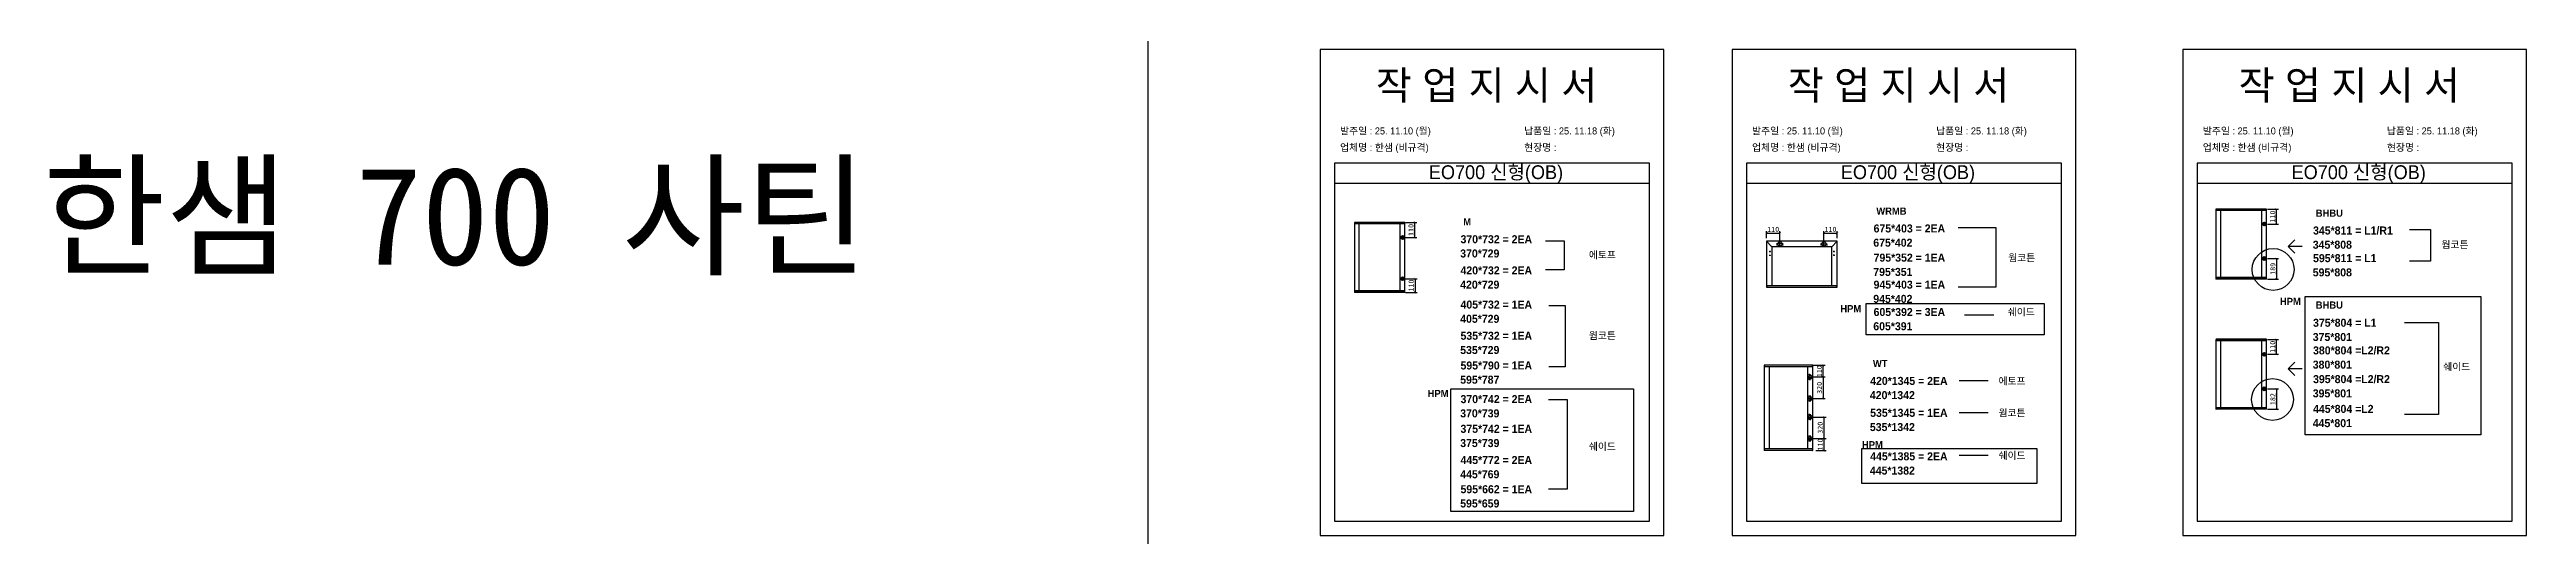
# Model space of a CAD drawing. Header units: millimetres. Extents: x -44117 to 256353, y -2095463 to 65325.
# Drawn here: x 104930 to 117040, y -453419 to -451043 of the extents above; entities that cross this region are included whole.
import ezdxf

# ---------------------------------------------------------------- set-up
doc = ezdxf.new("R2010")
doc.units = ezdxf.units.MM
doc.header["$LTSCALE"] = 10
doc.layers.add('Layer1', color=7, linetype='Continuous', lineweight=70)
doc.styles.add('MtX_Gulim', font='')
doc.styles.get('MtX_Gulim').set_extended_font_data('Gulim', bold=True)
doc.dimstyles.new('ISO-25', dxfattribs={"dimtxt": 2.5, "dimasz": 2.5, "dimexe": 1, "dimexo": 1, "dimtad": 1, "dimtxsty": 'Standard', "dimblk": 'ARCHTICK', "dimcen": 2.5, "dimadec": 0, "dimazin": 0, "dimtfac": 1, "dimtmove": 0, "dimatfit": 3, "dimfxl": 0, "dimarcsym": 0})

msp = doc.modelspace()

# ---------------------------------------------------------------- texts
at = {"linetype": 'Continuous', "style": 'MtX_Gulim'}
for s, height, p in [('WRMB', 35.049344, (113861.34678, -451850.3909)), ('BHBU', 35.049344, (116010.03643, -451860.40913)), ('370*732 = 2EA', 39.2712622, (111828.25025, -451990.10104)), ('M', 35.04934, (111841.68946, -451903.12838)), ('675*403 = 2EA', 39.2712622, (113847.90757, -451937.36356)), ('345*811 = L1/R1', 39.2712622, (115996.59722, -451947.38179)), ('에토프', 35.049344, (112455.99624, -452064.67292)), ('795*352 = 1EA', 39.2712622, (113847.90757, -452080.16843)), ('웜코튼', 35.049344, (114506.29504, -452078.4953)), ('595*811 = L1', 39.2712622, (115996.59722, -452082.58502)), ('웜코튼', 35.049344, (116624.34321, -452014.05065)), ('420*732 = 2EA', 39.2712622, (111828.25025, -452142.5876)), ('945*403 = 1EA', 39.2712622, (113847.90757, -452212.19143)), ('405*732 = 1EA', 39.2712622, (111828.25025, -452309.59668)), ('HPM', 35.049344, (113685.47459, -452327.45593)), ('605*392 = 3EA', 39.2712622, (113847.90757, -452345.97473)), ('쉐이드', 35.049344, (114504.21499, -452343.62899)), ('HPM', 35.049344, (115834.73224, -452291.91306)), ('BHBU', 35.049344, (116010.03643, -452309.69987)), ('535*732 = 1EA', 39.2712622, (111828.25025, -452462.08324)), ('웜코튼', 35.049344, (112455.99624, -452459.20163)), ('375*804 = L1', 39.2712622, (115996.59722, -452398.49258)), ('WT', 35.049344, (113844.63173, -452595.86731)), ('380*804 =L2/R2', 39.2712622, (115996.59722, -452533.69581)), ('595*790 = 1EA', 39.2712622, (111828.25025, -452607.30853)), ('420*1345 = 2EA', 39.2712622, (113831.19252, -452682.83997)), ('에토프', 35.049344, (114458.93851, -452681.25793)), ('395*804 =L2/R2', 39.2712622, (115996.59722, -452674.09917)), ('쉐이드', 35.049344, (116633.14737, -452611.56969)), ('HPM', 35.049344, (111667.51073, -452742.1335)), ('370*742 = 2EA', 39.2712622, (111828.25025, -452771.89719)), ('535*1345 = 1EA', 39.2712622, (113831.19252, -452838.8437)), ('웜코튼', 35.049344, (114458.93851, -452837.26166)), ('445*804 =L2', 39.2712622, (115996.59722, -452819.70265)), ('375*742 = 1EA', 39.2712622, (111828.25025, -452917.12248)), ('445*772 = 2EA', 39.2712622, (111828.25025, -453069.60904)), ('쉐이드', 35.049344, (112455.99624, -453001.37605)), ('HPM', 35.049344, (113791.03656, -452992.71607)), ('445*1385 = 2EA', 39.2712622, (113831.19252, -453051.59298)), ('쉐이드', 35.049344, (114458.93851, -453045.45153)), ('595*662 = 1EA', 39.2712622, (111828.25025, -453212.41391))]:
    msp.add_text(s, height=height, dxfattribs=at).set_placement(p)
at = {"color": 242, "linetype": 'Continuous', "true_color": 0xcd2027, "style": 'MtX_Gulim'}
for s, p in [('370*729', (111826.78833, -452059.70081)), ('675*402', (113846.44565, -452006.96333)), ('345*808', (115995.1353, -452016.98156)), ('420*729', (111826.78833, -452212.18736)), ('795*351', (113846.44565, -452149.7682)), ('595*808', (115995.1353, -452152.18479)), ('945*402', (113846.44565, -452281.79119)), ('405*729', (111826.78833, -452379.19645)), ('605*391', (113846.44565, -452415.57449)), ('375*801', (115995.1353, -452468.09235)), ('535*729', (111826.78833, -452531.68301)), ('595*787', (111826.78833, -452676.9083)), ('380*801', (115995.1353, -452603.29558)), ('370*739', (111826.78833, -452841.49696)), ('420*1342', (113829.73059, -452752.43974)), ('395*801', (115995.1353, -452743.69894)), ('535*1342', (113829.73059, -452908.44347)), ('445*801', (115995.1353, -452889.30242)), ('375*739', (111826.78833, -452986.72225)), ('445*769', (111826.78833, -453139.20881)), ('445*1382', (113829.73059, -453121.19275)), ('595*659', (111826.78833, -453282.01368))]:
    msp.add_text(s, height=39.271262, dxfattribs=at).set_placement(p)
at = {"attachment_point": 1}
for s, width, gutter_width, heights, insert, char_height in [('{\\fGulim|b0|i0|c129|p50;작 업 지 시 서}', 3307.3198183, 12.5, [-155.84554], (111414.64349, -451147.06633), 140), ('{\\fGulim|b0|i0|c129|p50;작 업 지 시 서}', 3307.3198183, 12.5, [-155.84554], (113428.83543, -451147.06633), 140), ('{\\fGulim|b0|i0|c129|p50;작 업 지 시 서}', 3307.3198183, 12.5, [-155.84554], (115632.7474, -451147.06633), 140), ('\\pt11;{\\fGulim|b0|i0|c129|p50;발주일 : 25. 11.10 (월)}', 3307.3198183, 12.5, [34.50412], (111239.43414, -451423.78675), 34.3), ('{\\fGulim|b0|i0|c129|p50;납품일 : 25. 11.18 (화)}', 3307.3198183, 12.5, [35.09023], (112139.41212, -451423.78675), 34.3), ('\\pt11;{\\fGulim|b0|i0|c129|p50;발주일 : 25. 11.10 (월)}', 3307.3198183, 12.5, [34.50412], (113253.62607, -451423.78675), 34.3), ('{\\fGulim|b0|i0|c129|p50;납품일 : 25. 11.18 (화)}', 3307.3198183, 12.5, [35.09023], (114153.60406, -451423.78675), 34.3), ('\\pt11;{\\fGulim|b0|i0|c129|p50;발주일 : 25. 11.10 (월)}', 3307.3198183, 12.5, [34.50412], (115457.53805, -451423.78675), 34.3), ('{\\fGulim|b0|i0|c129|p50;납품일 : 25. 11.18 (화)}', 3307.3198183, 12.5, [35.09023], (116357.51603, -451423.78675), 34.3), ('{\\f굴림|b0|i0|c129|p50;한샘} 700 {\\f굴림|b0|i0|c129|p50;사틴}', 5072.1082947, 2395.6482, [-533.35869], (104895.62473, -451616.0899), 479.1296392), ('{\\fGulim|b0|i0|c129|p50;업체명 : 한샘 (비규격)}', 3307.3198183, 12.5, [36.11279], (111239.43414, -451504.44292), 34.3), ('{\\fGulim|b0|i0|c129|p50;현장명 : }', 3307.3198183, 12.5, [-38.2735], (112139.41212, -451504.44292), 34.3), ('{\\fGulim|b0|i0|c129|p50;업체명 : 한샘 (비규격)}', 3307.3198183, 12.5, [36.11279], (113253.62607, -451504.44292), 34.3), ('{\\fGulim|b0|i0|c129|p50;현장명 : }', 3307.3198183, 12.5, [-38.2735], (114153.60406, -451504.44292), 34.3), ('{\\fGulim|b0|i0|c129|p50;업체명 : 한샘 (비규격)}', 3307.3198183, 12.5, [36.11279], (115457.53805, -451504.44292), 34.3), ('{\\fGulim|b0|i0|c129|p50;현장명 : }', 3307.3198183, 12.5, [-38.2735], (116357.51603, -451504.44292), 34.3), ('{\\fGulim|b0|i0|c129|p50;EO700 신형(OB)}', 1597.0710432, 6.03612, [-85.06834], (111673.54781, -451608.86344), 67.6045736), ('{\\fGulim|b0|i0|c129|p50;EO700 신형(OB)}', 1597.0710432, 6.03612, [-85.06834], (113687.73975, -451608.86344), 67.6045736), ('{\\fGulim|b0|i0|c129|p50;EO700 신형(OB)}', 1597.0710432, 6.03612, [-85.06834], (115891.65172, -451608.86344), 67.6045736)]:
    msp.add_mtext_dynamic_manual_height_columns(s, width=width, gutter_width=gutter_width, heights=heights, dxfattribs=dict(at, insert=insert, char_height=char_height))

# ---------------------------------------------------------------- blocks, each defined once
blk = doc.blocks.new('_ArchTick')
at = {"color": 0, "linetype": 'ByBlock', "const_width": 0.15}
blk.add_lwpolyline([(-0.5, -0.5), (0.5, 0.5)], dxfattribs=at)
blk = doc.blocks.new('*D3825')
at = {"color": 0, "lineweight": -2}
for p, q in [((111560, -451888), (111615, -451888)), ((111605, -451962), (111605, -451888)), ((111560, -451962), (111615, -451962))]:
    blk.add_line(p, q, dxfattribs=at)
at = {"layer": 'Defpoints', "color": 0}
for p in [(111545, -451888), (111605, -451888), (111545, -451962)]:
    blk.add_point(p, dxfattribs=at)
at = {"color": 0, "lineweight": -2, "xscale": 10, "yscale": 10, "zscale": 10}
for p, rotation in [((111605, -451888), 90), ((111605, -451962), 270)]:
    blk.add_blockref('_ArchTick', p, dxfattribs=dict(at, rotation=rotation))
at = {"color": 0, "insert": (111586, -451925), "char_height": 25, "attachment_point": 5, "rotation": 90}
blk.add_mtext('110', dxfattribs=at)
blk = doc.blocks.new('*D3826')
at = {"color": 0, "lineweight": -2}
for p, q in [((111560, -452164), (111616, -452164)), ((111606, -452164), (111606, -452231)), ((111560, -452231), (111616, -452231))]:
    blk.add_line(p, q, dxfattribs=at)
at = {"layer": 'Defpoints', "color": 0}
for p in [(111545, -452164), (111545, -452231), (111606, -452231)]:
    blk.add_point(p, dxfattribs=at)
at = {"color": 0, "lineweight": -2, "xscale": 10, "yscale": 10, "zscale": 10}
for p, rotation in [((111606, -452164), 90), ((111606, -452231), 270)]:
    blk.add_blockref('_ArchTick', p, dxfattribs=dict(at, rotation=rotation))
at = {"color": 0, "insert": (111587, -452197), "char_height": 25, "attachment_point": 5, "rotation": 90}
blk.add_mtext('110', dxfattribs=at)
blk = doc.blocks.new('*D3827')
at = {"color": 0, "lineweight": -2}
for p, q in [((113325, -451966), (113325, -451931)), ((113325, -451941), (113390, -451941)), ((113390, -451978), (113390, -451931))]:
    blk.add_line(p, q, dxfattribs=at)
at = {"layer": 'Defpoints', "color": 0}
for p in [(113390, -451941), (113325, -451981), (113390, -451993)]:
    blk.add_point(p, dxfattribs=at)
at = {"color": 0, "lineweight": -2, "xscale": 10, "yscale": 10, "zscale": 10, "rotation": 180}
blk.add_blockref('_ArchTick', (113325, -451941), dxfattribs=at)
at = {"color": 0, "lineweight": -2, "xscale": 10, "yscale": 10, "zscale": 10}
blk.add_blockref('_ArchTick', (113390, -451941), dxfattribs=at)
at = {"color": 0, "insert": (113357, -451922), "char_height": 25, "attachment_point": 5}
blk.add_mtext('110', dxfattribs=at)
blk = doc.blocks.new('*D3828')
at = {"color": 0, "lineweight": -2}
for p, q in [((113605, -451978), (113605, -451931)), ((113605, -451941), (113670, -451941)), ((113670, -451966), (113670, -451931))]:
    blk.add_line(p, q, dxfattribs=at)
at = {"layer": 'Defpoints', "color": 0}
for p in [(113670, -451941), (113605, -451993), (113670, -451981)]:
    blk.add_point(p, dxfattribs=at)
at = {"color": 0, "lineweight": -2, "xscale": 10, "yscale": 10, "zscale": 10, "rotation": 180}
blk.add_blockref('_ArchTick', (113605, -451941), dxfattribs=at)
at = {"color": 0, "lineweight": -2, "xscale": 10, "yscale": 10, "zscale": 10}
blk.add_blockref('_ArchTick', (113670, -451941), dxfattribs=at)
at = {"color": 0, "insert": (113637, -451922), "char_height": 25, "attachment_point": 5}
blk.add_mtext('110', dxfattribs=at)
blk = doc.blocks.new('*D3830')
at = {"color": 0, "lineweight": -2}
for p, q in [((113553, -452587), (113611, -452587)), ((113553, -452644), (113611, -452644)), ((113601, -452644), (113601, -452587))]:
    blk.add_line(p, q, dxfattribs=at)
at = {"layer": 'Defpoints', "color": 0}
for p in [(113538, -452587), (113538, -452644), (113601, -452587)]:
    blk.add_point(p, dxfattribs=at)
at = {"color": 0, "lineweight": -2, "xscale": 10, "yscale": 10, "zscale": 10}
for p, rotation in [((113601, -452587), 90), ((113601, -452644), 270)]:
    blk.add_blockref('_ArchTick', p, dxfattribs=dict(at, rotation=rotation))
at = {"color": 0, "insert": (113583, -452616), "char_height": 25, "attachment_point": 5, "rotation": 90}
blk.add_mtext('110', dxfattribs=at)
blk = doc.blocks.new('*D3831')
at = {"color": 0, "lineweight": -2}
for p, q in [((113553, -452945), (113616, -452945)), ((113565, -453004), (113616, -453004)), ((113606, -453004), (113606, -452945))]:
    blk.add_line(p, q, dxfattribs=at)
at = {"layer": 'Defpoints', "color": 0}
for p in [(113538, -452945), (113550, -453004), (113606, -452945)]:
    blk.add_point(p, dxfattribs=at)
at = {"color": 0, "lineweight": -2, "xscale": 10, "yscale": 10, "zscale": 10}
for p, rotation in [((113606, -452945), 90), ((113606, -453004), 270)]:
    blk.add_blockref('_ArchTick', p, dxfattribs=dict(at, rotation=rotation))
at = {"color": 0, "insert": (113587, -452974), "char_height": 25, "attachment_point": 5, "rotation": 90}
blk.add_mtext('110', dxfattribs=at)
blk = doc.blocks.new('*D3832')
at = {"color": 0, "lineweight": -2}
for p, q in [((113553, -452840), (113616, -452840)), ((113606, -452945), (113606, -452840)), ((113553, -452945), (113616, -452945))]:
    blk.add_line(p, q, dxfattribs=at)
at = {"layer": 'Defpoints', "color": 0}
for p in [(113538, -452840), (113606, -452840), (113538, -452945)]:
    blk.add_point(p, dxfattribs=at)
at = {"color": 0, "lineweight": -2, "xscale": 10, "yscale": 10, "zscale": 10}
for p, rotation in [((113606, -452840), 90), ((113606, -452945), 270)]:
    blk.add_blockref('_ArchTick', p, dxfattribs=dict(at, rotation=rotation))
at = {"color": 0, "insert": (113587, -452892), "char_height": 25, "attachment_point": 5, "rotation": 90}
blk.add_mtext('320', dxfattribs=at)
blk = doc.blocks.new('*D3833')
at = {"color": 0, "lineweight": -2}
for p, q in [((113553, -452644), (113611, -452644)), ((113601, -452644), (113601, -452750)), ((113553, -452750), (113611, -452750))]:
    blk.add_line(p, q, dxfattribs=at)
at = {"layer": 'Defpoints', "color": 0}
for p in [(113538, -452644), (113538, -452750), (113601, -452750)]:
    blk.add_point(p, dxfattribs=at)
at = {"color": 0, "lineweight": -2, "xscale": 10, "yscale": 10, "zscale": 10}
for p, rotation in [((113601, -452644), 90), ((113601, -452750), 270)]:
    blk.add_blockref('_ArchTick', p, dxfattribs=dict(at, rotation=rotation))
at = {"color": 0, "insert": (113583, -452697), "char_height": 25, "attachment_point": 5, "rotation": 90}
blk.add_mtext('320', dxfattribs=at)
blk = doc.blocks.new('*D3834')
at = {"color": 0, "lineweight": -2}
for p, q in [((115773, -451823), (115827, -451823)), ((115817, -451896), (115817, -451823)), ((115773, -451896), (115827, -451896))]:
    blk.add_line(p, q, dxfattribs=at)
at = {"layer": 'Defpoints', "color": 0}
for p in [(115758, -451823), (115817, -451823), (115758, -451896)]:
    blk.add_point(p, dxfattribs=at)
at = {"color": 0, "lineweight": -2, "xscale": 10, "yscale": 10, "zscale": 10}
for p, rotation in [((115817, -451823), 90), ((115817, -451896), 270)]:
    blk.add_blockref('_ArchTick', p, dxfattribs=dict(at, rotation=rotation))
at = {"color": 0, "insert": (115799, -451859), "char_height": 25, "attachment_point": 5, "rotation": 90}
blk.add_mtext('110', dxfattribs=at)
blk = doc.blocks.new('*D3835')
at = {"color": 0, "lineweight": -2}
for p, q in [((115773, -452065), (115828, -452065)), ((115818, -452065), (115818, -452165)), ((115773, -452165), (115828, -452165))]:
    blk.add_line(p, q, dxfattribs=at)
at = {"layer": 'Defpoints', "color": 0}
for p in [(115758, -452065), (115758, -452165), (115818, -452165)]:
    blk.add_point(p, dxfattribs=at)
at = {"color": 0, "lineweight": -2, "xscale": 10, "yscale": 10, "zscale": 10}
for p, rotation in [((115818, -452065), 90), ((115818, -452165), 270)]:
    blk.add_blockref('_ArchTick', p, dxfattribs=dict(at, rotation=rotation))
at = {"color": 0, "insert": (115800, -452115), "char_height": 25, "attachment_point": 5, "rotation": 90}
blk.add_mtext('189', dxfattribs=at)
blk = doc.blocks.new('*D3836')
at = {"color": 0, "lineweight": -2}
for p, q in [((115773, -452460), (115827, -452460)), ((115773, -452533), (115827, -452533)), ((115817, -452533), (115817, -452460))]:
    blk.add_line(p, q, dxfattribs=at)
at = {"layer": 'Defpoints', "color": 0}
for p in [(115758, -452460), (115758, -452533), (115817, -452460)]:
    blk.add_point(p, dxfattribs=at)
at = {"color": 0, "lineweight": -2, "xscale": 10, "yscale": 10, "zscale": 10}
for p, rotation in [((115817, -452460), 90), ((115817, -452533), 270)]:
    blk.add_blockref('_ArchTick', p, dxfattribs=dict(at, rotation=rotation))
at = {"color": 0, "insert": (115799, -452496), "char_height": 25, "attachment_point": 5, "rotation": 90}
blk.add_mtext('110', dxfattribs=at)
blk = doc.blocks.new('*D3837')
at = {"color": 0, "lineweight": -2}
for p, q in [((115773, -452702), (115828, -452702)), ((115773, -452802), (115828, -452802)), ((115818, -452702), (115818, -452802))]:
    blk.add_line(p, q, dxfattribs=at)
at = {"layer": 'Defpoints', "color": 0}
for p in [(115758, -452702), (115758, -452802), (115818, -452802)]:
    blk.add_point(p, dxfattribs=at)
at = {"color": 0, "lineweight": -2, "xscale": 10, "yscale": 10, "zscale": 10}
for p, rotation in [((115818, -452702), 90), ((115818, -452802), 270)]:
    blk.add_blockref('_ArchTick', p, dxfattribs=dict(at, rotation=rotation))
at = {"color": 0, "insert": (115800, -452752), "char_height": 25, "attachment_point": 5, "rotation": 90}
blk.add_mtext('182', dxfattribs=at)

# ---------------------------------------------------------------- dimensions: what is measured, and where the dimension line sits
for base, p1, p2, text, picture, middle in [((115817.44132, -451822.66883), (115757.82755, -451896.28531), (115757.82755, -451822.66883), '110', '*D3834', (115798.69132, -451859.47707)), ((111604.99284, -451888.291), (111545.37907, -451961.90748), (111545.37907, -451888.291), '110', '*D3825', (111586.24284, -451925.09924)), ((115818.3948, -452165.04765), (115757.82755, -452064.77086), (115757.82755, -452165.04765), '189', '*D3835', (115799.6448, -452114.90925)), ((111605.94632, -452230.66982), (111545.37907, -452163.78544), (111545.37907, -452230.66982), '110', '*D3826', (111587.19632, -452197.22763)), ((115817.44132, -452459.68406), (115757.82755, -452533.30054), (115757.82755, -452459.68406), '110', '*D3836', (115798.69132, -452496.4923)), ((113601.29081, -452749.62773), (113538.36568, -452644.44519), (113538.36568, -452749.62773), '320', '*D3833', (113582.54081, -452697.03646)), ((115818.3948, -452802.06288), (115757.82755, -452701.7861), (115757.82755, -452802.06288), '182', '*D3837', (115799.6448, -452751.92449)), ((113605.86228, -452839.83773), (113538.36568, -452945.02025), (113538.36568, -452839.83773), '320', '*D3832', (113587.11228, -452892.42899)), ((113605.86228, -452945.02025), (113550.00422, -453003.52495), (113538.36568, -452945.02025), '110', '*D3831', (113587.11228, -452974.2726))]:
    dim = msp.add_linear_dim(base=base, p1=p1, p2=p2, angle=90, text=text, dimstyle='ISO-25', override={"dimscale": 10, "dimasz": 1, "dimexo": 1.5, "dimtxsty": 'Standard'})
    dim.commit()
    dim.dimension.update_dxf_attribs({"geometry": picture, "text_midpoint": middle})
for base, p1, p2, picture, middle in [((113389.61547, -451940.96306), (113325.09542, -451980.54346), (113389.61547, -451993.26989), '*D3827', (113357.35544, -451922.21306)), ((113669.68529, -451940.96306), (113605.16525, -451993.26989), (113669.68529, -451980.54346), '*D3828', (113637.42527, -451922.21306))]:
    dim = msp.add_linear_dim(base=base, p1=p1, p2=p2, text='110', dimstyle='ISO-25', override={"dimscale": 10, "dimasz": 1, "dimexo": 1.5, "dimtxsty": 'Standard'})
    dim.commit()
    dim.dimension.update_dxf_attribs({"geometry": picture, "text_midpoint": middle})
dim = msp.add_linear_dim(base=(113601.29081, -452586.6081), p1=(113538.36568, -452644.44518), p2=(113538.36568, -452586.6081), angle=90, text='110', dimstyle='ISO-25', override={"dimscale": 10, "dimasz": 1, "dimexo": 1.5, "dimtxsty": 'Standard'})
dim.commit()
dim.dimension.update_dxf_attribs({"geometry": '*D3830', "text_midpoint": (113601.29081, -452615.52664), "dimtype": 160})

# ---------------------------------------------------------------- linework, layer by layer
for p, q in [((112751.83689, -451598.07354), (111211.83689, -451598.07354)), ((112751.83689, -451698.07354), (111211.83689, -451698.07354)), ((114766.02882, -451598.07354), (113226.02882, -451598.07354)), ((114766.02882, -451698.07354), (113226.02882, -451698.07354)), ((116969.9408, -451598.07354), (115429.9408, -451598.07354)), ((116969.9408, -451698.07354), (115429.9408, -451698.07354)), ((115521.96489, -451822.91479), (115521.96489, -452164.80168)), ((115768.46553, -451823.35752), (115521.96489, -451823.35752)), ((115768.46553, -451830.04768), (115521.96489, -451830.04768)), ((115768.21957, -451822.66883), (115522.21085, -451822.66883)), ((115543.85549, -451829.55576), (115543.85549, -452157.66879)), ((115746.32897, -452157.66879), (115746.32897, -451830.04768)), ((115767.23573, -451830.04768), (115767.23573, -451822.66883)), ((115768.46553, -452164.80168), (115768.46553, -451822.91479)), ((111309.51641, -451888.53697), (111309.51641, -452230.42385)), ((111556.01705, -451888.9797), (111309.51641, -451888.9797)), ((111556.01705, -451895.66986), (111309.51641, -451895.66986)), ((111555.77109, -451888.291), (111309.76237, -451888.291)), ((111331.40701, -451895.17793), (111331.40701, -452223.29097)), ((111533.88049, -452223.29097), (111533.88049, -451895.66986)), ((111554.78724, -451895.66986), (111554.78724, -451888.291)), ((111556.01705, -452230.42385), (111556.01705, -451888.53697)), ((113324.79945, -451980.54346), (113324.79945, -452204.88379)), ((113351.14021, -452006.88421), (113324.88614, -451980.33419)), ((113669.68529, -451980.2475), (113325.09542, -451980.2475)), ((113338.11782, -452029.96937), (113344.03709, -452029.96937)), ((113338.11782, -452048.91103), (113344.03709, -452048.91103)), ((113341.07745, -452027.00973), (113341.07745, -452032.929)), ((113341.07745, -452045.9514), (113341.07745, -452051.87066)), ((113351.14021, -452006.88421), (113351.14021, -452196.89278)), ((113643.6405, -452006.88421), (113351.14021, -452006.88421)), ((113405.75889, -451993.26989), (113373.47205, -451993.26989)), ((113378.66482, -451999.18916), (113373.9294, -451999.18916)), ((113376.29711, -451996.82146), (113376.29711, -452001.55687)), ((113389.61546, -452009.41331), (113389.61546, -451977.12648)), ((113405.30153, -451999.18916), (113400.56611, -451999.18916)), ((113402.93382, -451996.82146), (113402.93382, -452001.55687)), ((113589.02183, -451993.26989), (113621.30866, -451993.26989)), ((113594.21461, -451999.18916), (113589.47919, -451999.18916)), ((113591.8469, -451996.82146), (113591.8469, -452001.55687)), ((113605.16525, -452009.41331), (113605.16525, -451977.12648)), ((113620.85132, -451999.18916), (113616.1159, -451999.18916)), ((113618.48361, -451996.82146), (113618.48361, -452001.55687)), ((113643.6405, -452006.88421), (113669.89457, -451980.33419)), ((113643.6405, -452196.30085), (113643.6405, -452006.88421)), ((113656.6629, -452029.96937), (113650.74363, -452029.96937)), ((113656.6629, -452048.91103), (113650.74363, -452048.91103)), ((113653.70327, -452027.00973), (113653.70327, -452032.929)), ((113653.70327, -452045.9514), (113653.70327, -452051.87066)), ((113669.98125, -452204.88379), (113669.98125, -451980.54346)), ((115942.66795, -452005.63978), (115874.41632, -452005.63978)), ((113324.79945, -452196.30085), (113669.98125, -452196.30085)), ((113326.27927, -452196.30085), (113326.27927, -452205.17975)), ((113668.50144, -452205.17975), (113668.50144, -452196.30085)), ((115768.46553, -452157.66879), (115521.96489, -452157.66879)), ((115768.46553, -452164.35895), (115521.96489, -452164.35895)), ((115768.21957, -452165.04765), (115522.21085, -452165.04765)), ((115523.1947, -452165.04765), (115523.1947, -452157.66879)), ((115767.23573, -452157.66879), (115767.23573, -452165.04765)), ((111556.01705, -452223.29097), (111309.51641, -452223.29097)), ((111556.01705, -452229.98113), (111309.51641, -452229.98113)), ((111555.77109, -452230.66982), (111309.76237, -452230.66982)), ((111310.74622, -452230.66982), (111310.74622, -452223.29097)), ((111554.78724, -452223.29097), (111554.78724, -452230.66982)), ((113324.79945, -452204.35106), (113669.68529, -452204.35106)), ((113325.09542, -452205.17975), (113669.68529, -452205.17975)), ((114292.69556, -452340.58221), (114436.21899, -452340.58221)), ((115521.96489, -452459.93003), (115521.96489, -452801.81691)), ((115768.46553, -452460.37276), (115521.96489, -452460.37276)), ((115768.46553, -452467.06292), (115521.96489, -452467.06292)), ((115768.21957, -452459.68406), (115522.21085, -452459.68406)), ((115543.85549, -452466.57099), (115543.85549, -452794.68403)), ((115746.32897, -452794.68403), (115746.32897, -452467.06292)), ((115767.23573, -452467.06292), (115767.23573, -452459.68406)), ((115768.46553, -452801.81691), (115768.46553, -452459.93003)), ((113313.08865, -452586.12879), (113313.08865, -453003.33665)), ((113550.08221, -452586.6081), (113313.08865, -452586.6081)), ((113550.08221, -452593.85105), (113313.08865, -452593.85105)), ((113549.81593, -452585.8625), (113313.35493, -452585.8625)), ((113314.42007, -452585.8625), (113314.42007, -452593.85105)), ((113336.788, -452593.31848), (113336.788, -452995.6144)), ((113523.84109, -452644.44518), (113552.89027, -452644.44518)), ((113526.11657, -452995.6144), (113526.11657, -452593.85105)), ((113535.70283, -452632.46236), (113531.44227, -452632.46236)), ((113535.70283, -452656.428), (113531.44227, -452656.428)), ((113533.57255, -452630.33208), (113533.57255, -452634.59264)), ((113533.57255, -452654.29772), (113533.57255, -452658.55828)), ((113538.36568, -452658.96978), (113538.36568, -452629.9206)), ((113548.75079, -452593.85105), (113548.75079, -452585.8625)), ((113550.08221, -453003.33665), (113550.08221, -452586.12879)), ((114266.45671, -452661.58024), (114407.28123, -452661.58024)), ((115942.66795, -452603.90353), (115874.41632, -452603.90353)), ((113523.84109, -452749.62773), (113552.89027, -452749.62773)), ((113535.70283, -452737.6449), (113531.44227, -452737.6449)), ((113535.70283, -452761.61054), (113531.44227, -452761.61054)), ((113533.57255, -452735.51462), (113533.57255, -452739.77518)), ((113533.57255, -452759.48026), (113533.57255, -452763.74082)), ((113538.36568, -452735.10314), (113538.36568, -452764.15231)), ((115768.46553, -452794.68403), (115521.96489, -452794.68403)), ((115768.46553, -452801.37419), (115521.96489, -452801.37419)), ((115768.21957, -452802.06288), (115522.21085, -452802.06288)), ((115523.1947, -452802.06288), (115523.1947, -452794.68403)), ((115767.23573, -452794.68403), (115767.23573, -452802.06288)), ((113523.84109, -452839.83773), (113552.89027, -452839.83773)), ((113535.70283, -452827.8549), (113531.44227, -452827.8549)), ((113535.70283, -452851.82054), (113531.44227, -452851.82054)), ((113533.57255, -452825.72462), (113533.57255, -452829.98517)), ((113533.57255, -452849.69026), (113533.57255, -452853.95082)), ((113538.36568, -452825.31313), (113538.36568, -452854.36231)), ((114266.45671, -452817.58397), (114407.28123, -452817.58397)), ((113550.08221, -452995.6144), (113313.08865, -452995.6144)), ((113550.08221, -453002.85735), (113313.08865, -453002.85735)), ((113549.81593, -453003.60294), (113313.35493, -453003.60294)), ((113314.42007, -453003.60294), (113314.42007, -452995.6144)), ((113523.84109, -452945.02026), (113552.89027, -452945.02026)), ((113535.70283, -452933.03742), (113531.44227, -452933.03742)), ((113535.70283, -452957.00306), (113531.44227, -452957.00306)), ((113533.57255, -452930.90714), (113533.57255, -452935.1677)), ((113533.57255, -452954.87278), (113533.57255, -452959.13334)), ((113538.36568, -452930.49566), (113538.36568, -452959.54484)), ((113548.75079, -452995.6144), (113548.75079, -453003.60294)), ((114266.45671, -453025.77384), (114407.28123, -453025.77384))]:
    msp.add_line(p, q)
at = {"color": 1}
for p in [(110300.49669, 21924.9366), (110300.49669, 14161.07811), (110300.49669, 18584.38997), (110300.49669, 10820.53148), (110300.49669, 18627.87121), (110300.49669, 10864.01272), (110300.49669, 15287.32457), (110300.49669, 7523.46608), (110300.49669, 3746.75115), (110300.49669, 21924.9366), (110300.49669, 14161.07811), (110300.49669, 18584.38997), (110300.49669, 10820.53148), (110300.49669, 18627.87121), (110300.49669, 10864.01272), (110300.49669, 15287.32457), (110300.49669, 7523.46608), (110300.49669, 3746.75115), (110300.49669, 21924.9366), (110300.49669, 14161.07811), (110300.49669, 18584.38997), (110300.49669, 10820.53148), (110300.49669, 18627.87121), (110300.49669, 10864.01272), (110300.49669, 15287.32457), (110300.49669, 7523.46608), (110300.49669, 3746.75115), (110300.49669, 21924.9366), (110300.49669, 14161.07811), (110300.49669, 18584.38997), (110300.49669, 10820.53148), (110300.49669, 18627.87121), (110300.49669, 10864.01272), (110300.49669, 15287.32457), (110300.49669, 7523.46608), (110300.49669, 3746.75115), (110300.49669, 21924.9366), (110300.49669, 14161.07811), (110300.49669, 18584.38997), (110300.49669, 10820.53148), (110300.49669, 18627.87121), (110300.49669, 10864.01272), (110300.49669, 15287.32457), (110300.49669, 7523.46608), (110300.49669, 3746.75115), (110300.49669, 21924.9366), (110300.49669, 14161.07811), (110300.49669, 18584.38997), (110300.49669, 10820.53148), (110300.49669, 18627.87121), (110300.49669, 10864.01272), (110300.49669, 15287.32457), (110300.49669, 7523.46608), (110300.49669, 3746.75115), (110300.49669, 21924.9366), (110300.49669, 14161.07811), (110300.49669, 18584.38997), (110300.49669, 10820.53148), (110300.49669, 18627.87121), (110300.49669, 10864.01272), (110300.49669, 15287.32457), (110300.49669, 7523.46608), (110300.49669, 3746.75115), (110300.49669, 21924.9366), (110300.49669, 14161.07811), (110300.49669, 18584.38997), (110300.49669, 10820.53148), (110300.49669, 18627.87121), (110300.49669, 10864.01272), (110300.49669, 15287.32457), (110300.49669, 7523.46608), (110300.49669, 3746.75115), (110300.49669, 21924.9366), (110300.49669, 14161.07811), (110300.49669, 18584.38997), (110300.49669, 10820.53148), (110300.49669, 18627.87121), (110300.49669, 10864.01272), (110300.49669, 15287.32457), (110300.49669, 7523.46608), (110300.49669, 3746.75115), (110300.49669, 21924.9366), (110300.49669, 14161.07811), (110300.49669, 18584.38997), (110300.49669, 10820.53148), (110300.49669, 18627.87121), (110300.49669, 10864.01272), (110300.49669, 15287.32457), (110300.49669, 7523.46608), (110300.49669, 3746.75115), (110300.49669, 12702.87182), (110300.49669, 4939.01333), (110300.49669, 9362.32519), (110300.49669, 1598.4667), (110300.49669, 9405.80642), (110300.49669, 1641.94794), (110300.49669, 6065.25979), (110300.49669, -1698.5987), (110300.49669, -5475.31363), (110300.49669, 12702.87182), (110300.49669, 4939.01333), (110300.49669, 9362.32519), (110300.49669, 1598.4667), (110300.49669, 9405.80642), (110300.49669, 1641.94794), (110300.49669, 6065.25979), (110300.49669, -1698.5987), (110300.49669, -5475.31363), (110300.49669, 12702.87182), (110300.49669, 4939.01333), (110300.49669, 9362.32519), (110300.49669, 1598.4667), (110300.49669, 9405.80642), (110300.49669, 1641.94794), (110300.49669, 6065.25979), (110300.49669, -1698.5987), (110300.49669, -5475.31363), (110300.49669, 12702.87182), (110300.49669, 4939.01333), (110300.49669, 9362.32519), (110300.49669, 1598.4667), (110300.49669, 9405.80642), (110300.49669, 1641.94794), (110300.49669, 6065.25979), (110300.49669, -1698.5987), (110300.49669, -5475.31363), (110300.49669, 12702.87182), (110300.49669, 4939.01333), (110300.49669, 9362.32519), (110300.49669, 1598.4667), (110300.49669, 9405.80642), (110300.49669, 1641.94794), (110300.49669, 6065.25979), (110300.49669, -1698.5987), (110300.49669, -5475.31363)]:
    msp.add_xline(p, (0, 1), dxfattribs=at)
for points in [[(111141.83689, -453418.90381), (112821.83689, -453418.90381), (112821.83689, -451042.90381), (111141.83689, -451042.90381)], [(113156.02882, -453418.90381), (114836.02882, -453418.90381), (114836.02882, -451042.90381), (113156.02882, -451042.90381)], [(115359.9408, -453418.90381), (117039.9408, -453418.90381), (117039.9408, -451042.90381), (115359.9408, -451042.90381)], [(113810.99519, -452284.40139), (114682.01602, -452284.40139), (114682.01602, -452437.80505), (113810.99519, -452437.80505)], [(115957.54722, -452251.12709), (116816.19175, -452251.12709), (116816.19175, -452926.72725), (115957.54722, -452926.72725)], [(111781.32718, -452701.56839), (112674.46273, -452701.56839), (112674.46273, -453301.83293), (111781.32718, -453301.83293)], [(113791.03656, -452993.55058), (114646.72827, -452993.55058), (114646.72827, -453165.16563), (113791.03656, -453165.16563)]]:
    msp.add_lwpolyline(points, close=True)
for points in [[(111211.83689, -451598.07354), (111211.83689, -453348.90381), (112751.83689, -453348.90381), (112751.83689, -451598.07354)], [(113226.02882, -451598.07354), (113226.02882, -453348.90381), (114766.02882, -453348.90381), (114766.02882, -451598.07354)], [(115429.9408, -451598.07354), (115429.9408, -453348.90381), (116969.9408, -453348.90381), (116969.9408, -451598.07354)], [(114260.84917, -451913.29672), (114445.9736, -451913.29672), (114445.9736, -452204.50369), (114260.84917, -452204.50369)], [(116468.85554, -451923.65657), (116571.558, -451923.65657), (116571.558, -452077.06024), (116468.85554, -452077.06024)], [(112243.62769, -451977.86236), (112335.60371, -451977.86236), (112335.60371, -452120.66723), (112243.62769, -452120.66723)], [(115907.16499, -452038.38845), (115874.41632, -452005.63978), (115907.16499, -451972.89111)], [(112260.57064, -452294.93758), (112340.44455, -452294.93758), (112340.44455, -452595.06984), (112260.57064, -452595.06984)], [(116443.44684, -452377.59411), (116609.85082, -452377.59411), (116609.85082, -452826.88486), (116443.44684, -452826.88486)], [(115907.16499, -452636.65219), (115874.41632, -452603.90353), (115907.16499, -452571.15486)], [(112258.15022, -452754.81767), (112350.12624, -452754.81767), (112350.12624, -453192.91396), (112258.15022, -453192.91396)]]:
    msp.add_lwpolyline(points)
for centre, radius in [((113341.07745, -452029.96937), 0.88789), ((113341.07745, -452048.91103), 0.88789), ((113376.29711, -451999.18916), 0.94708), ((113389.61546, -451993.26989), 10.35872), ((113402.93382, -451999.18916), 0.94708), ((113591.8469, -451999.18916), 0.94708), ((113605.16525, -451993.26989), 10.35872), ((113618.48361, -451999.18916), 0.94708), ((113653.70327, -452029.96937), 0.88789), ((113653.70327, -452048.91103), 0.88789), ((113538.36568, -452644.44518), 9.31997), ((113533.57255, -452632.46236), 0.85211), ((113533.57255, -452656.428), 0.85211), ((113538.36568, -452749.62773), 9.31997), ((113533.57255, -452737.6449), 0.85211), ((113533.57255, -452761.61054), 0.85211), ((113538.36568, -452839.83773), 9.31997), ((113533.57255, -452827.8549), 0.85211), ((113533.57255, -452851.82054), 0.85211), ((113538.36568, -452945.02026), 9.31997), ((113533.57255, -452933.03742), 0.85211), ((113533.57255, -452957.00306), 0.85211)]:
    msp.add_circle(centre, radius)
for centre in [(115801.37936, -452118.27813), (115798.22191, -452754.12131)]:
    msp.add_circle(centre, 102.25479, dxfattribs=at)
for centre, radius, start, end in [((115768.21957, -451822.91479), 0.24596, 0, 90), ((111555.77109, -451888.53697), 0.24596, 0, 90), ((113325.09542, -451980.54346), 0.29596, 90, 180), ((113669.68529, -451980.54346), 0.29596, 0, 90), ((115522.21085, -452164.80168), 0.24596, 180, 270), ((115768.21957, -452164.80168), 0.24596, 270, 0), ((111309.76237, -452230.42386), 0.24596, 180, 270), ((111555.77109, -452230.42386), 0.24596, 270, 0), ((113325.09542, -452204.88379), 0.29596, 180, 270), ((113669.68529, -452204.88379), 0.29596, 270, 0), ((115768.21957, -452459.93003), 0.24596, 0, 90), ((113313.35493, -452586.12879), 0.26628, 90, 180), ((113549.81593, -452586.12879), 0.26628, 0, 90), ((115522.21085, -452801.81692), 0.24596, 180, 270), ((115768.21957, -452801.81692), 0.24596, 270, 0), ((113313.35493, -453003.33666), 0.26628, 180, 270), ((113549.81593, -453003.33666), 0.26628, 270, 0)]:
    msp.add_arc(centre, radius, start, end)
at = {"layer": 'Layer1'}
for p, q in [((111545.37907, -451952.84228), (111545.37907, -451970.97268)), ((115757.82755, -451887.22011), (115757.82755, -451905.35051)), ((115757.82755, -452073.83606), (115757.82755, -452055.70566)), ((111545.37907, -452172.85064), (111545.37907, -452154.72024)), ((115757.82755, -452524.23534), (115757.82755, -452542.36574)), ((115757.82755, -452710.8513), (115757.82755, -452692.7209))]:
    msp.add_line(p, q, dxfattribs=at)
for points in [[(115766.89275, -451896.28531), (115748.76235, -451896.28531)], [(111554.44427, -451961.90748), (111536.31387, -451961.90748)], [(115766.89275, -452064.77086), (115748.76235, -452064.77086)], [(111554.44427, -452163.78544), (111536.31387, -452163.78544)], [(115766.89275, -452533.30054), (115748.76235, -452533.30054)], [(115766.89275, -452701.7861), (115748.76235, -452701.7861)]]:
    msp.add_lwpolyline(points, close=True, dxfattribs=at)
for centre in [(111545.37907, -451961.90748), (115757.82755, -451896.28531), (115757.82755, -452064.77086), (111545.37907, -452163.78544), (115757.82755, -452533.30054), (115757.82755, -452701.7861)]:
    msp.add_circle(centre, 6.04347, dxfattribs=at)

msp.set_redraw_order([(e.dxf.handle, doc.entitydb.next_handle()) for e in msp.query("TEXT MTEXT ATTDEF DIMENSION ARC_DIMENSION")])  # texts and dimensions are drawn at this point

doc.saveas('drawing.dxf')
